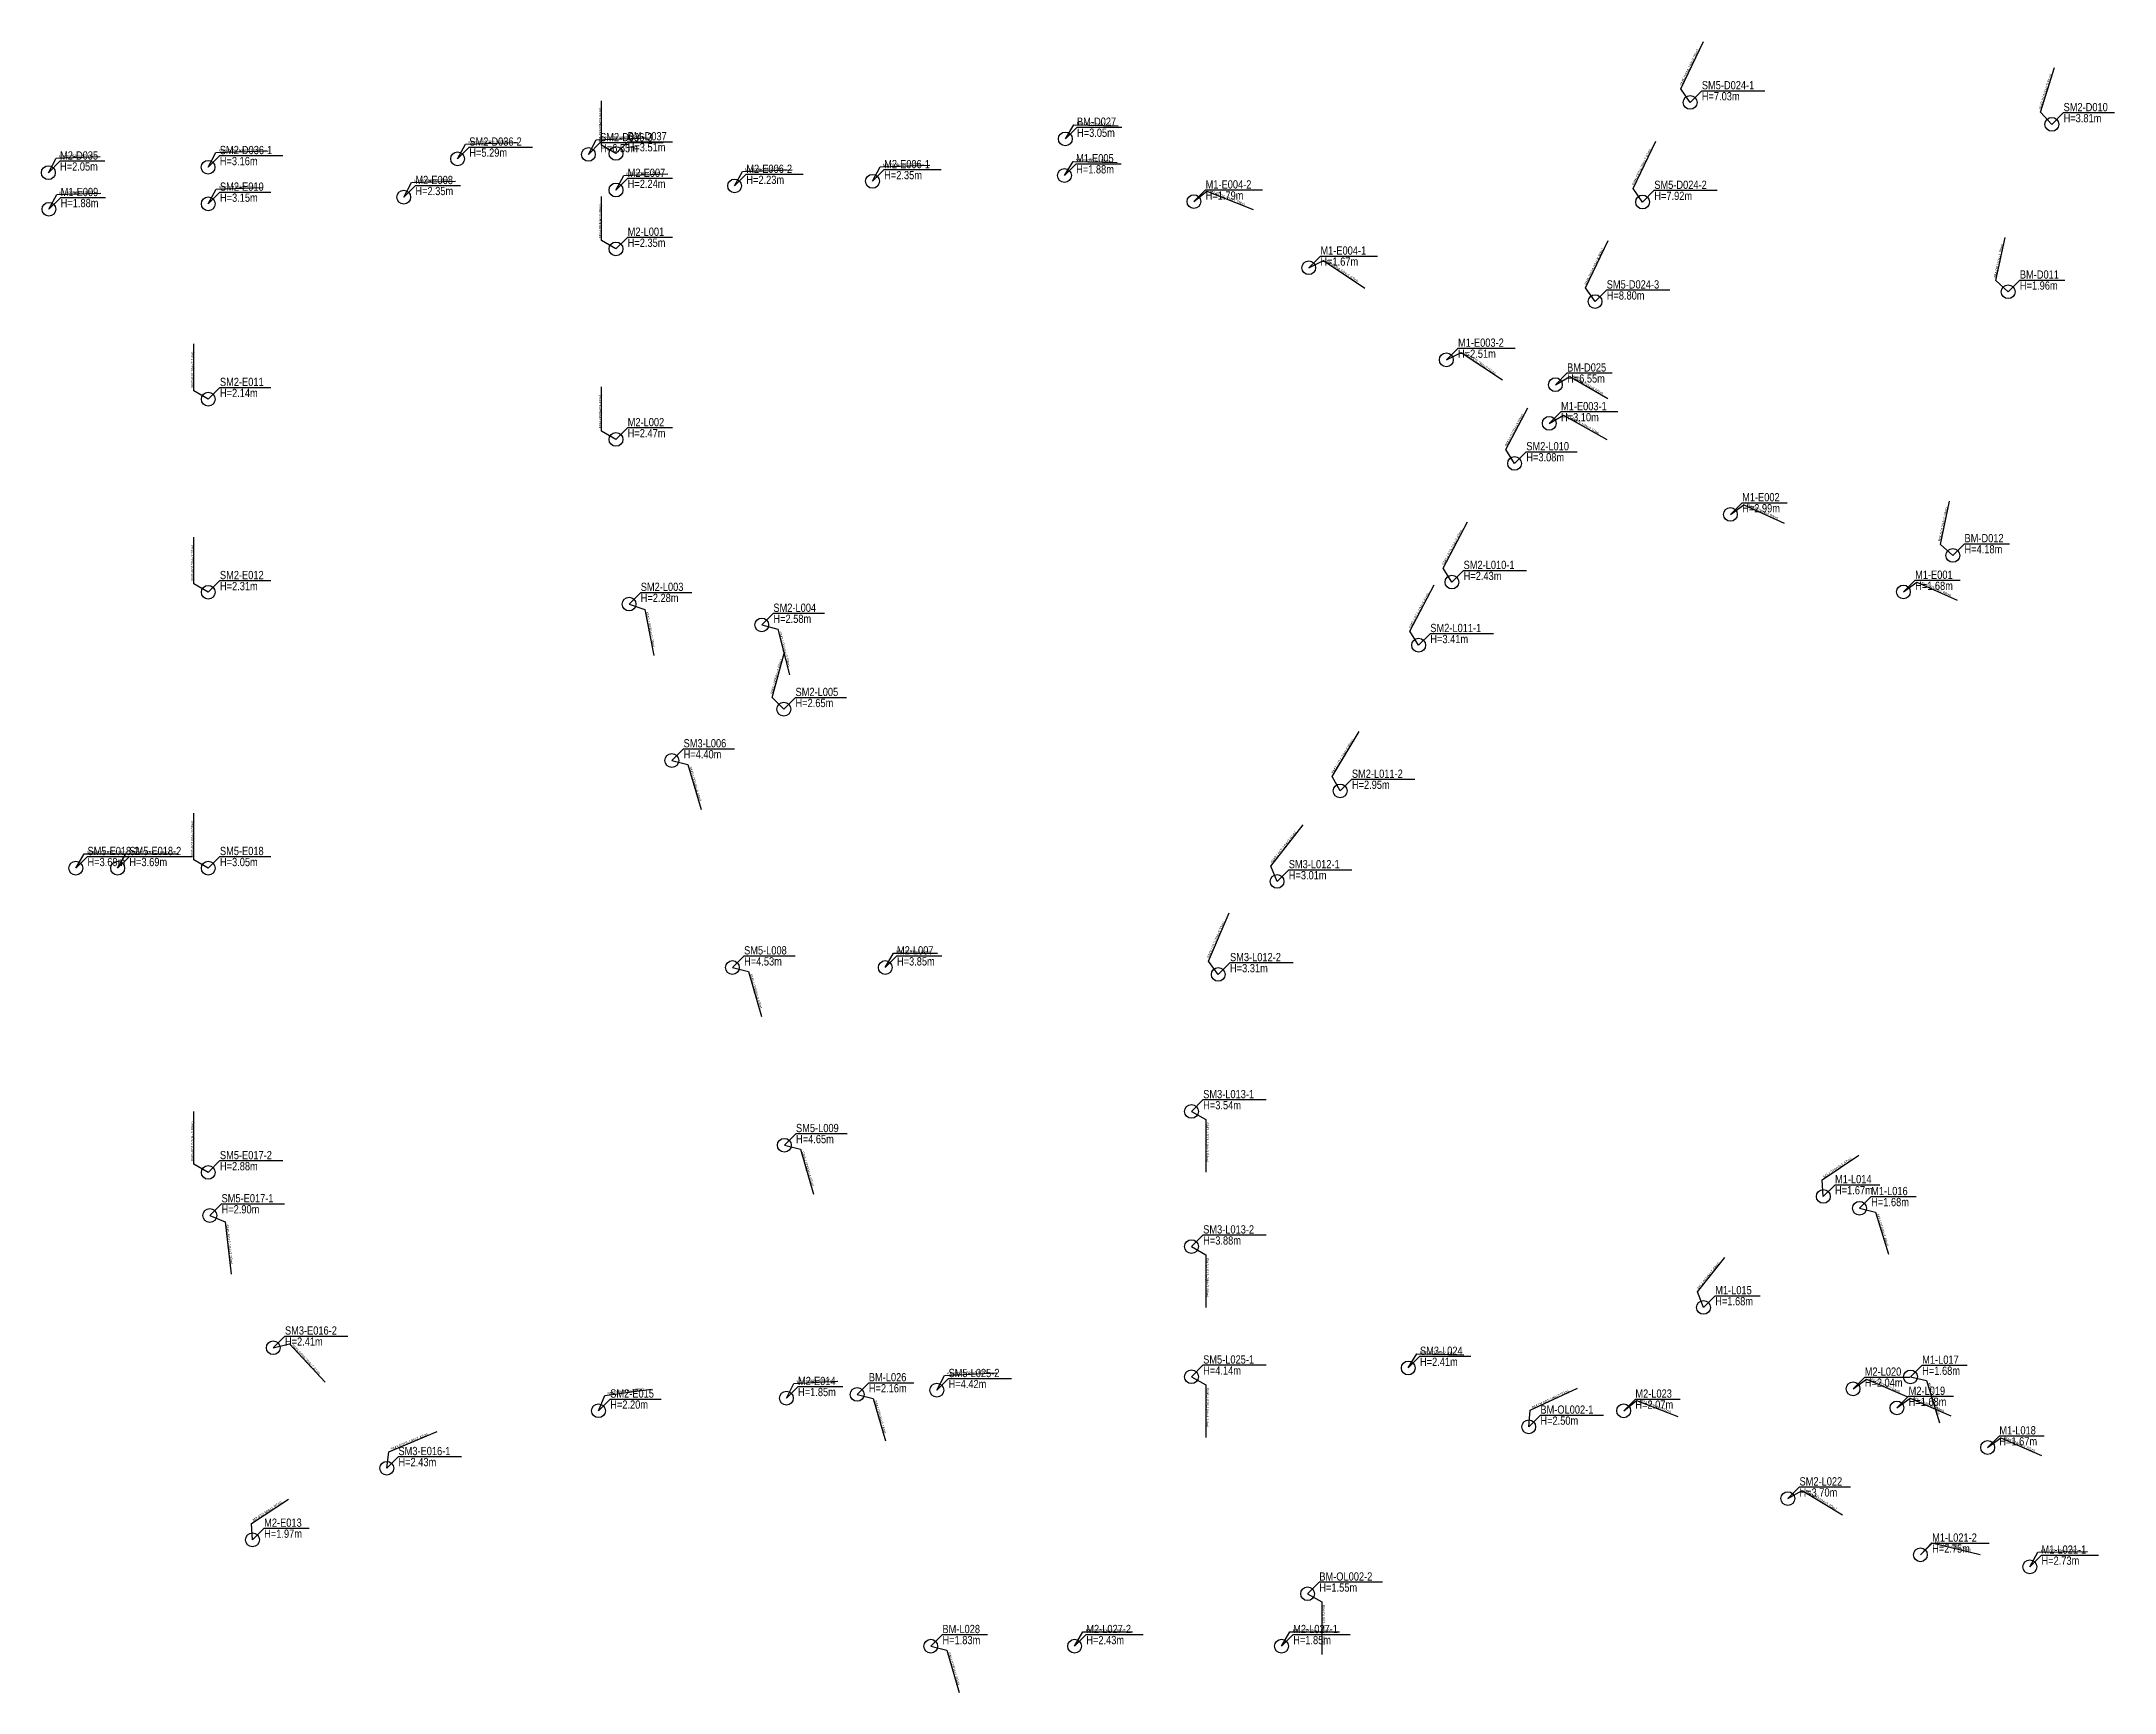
# Model space of a CAD drawing. Header units: millimetres. Extents: x -910 to 2851, y 385 to 4601.
# Drawn here: x 1719 to 2471, y 2294 to 2892 of the extents above; entities that cross this region are included whole.
import ezdxf

# ---------------------------------------------------------------- set-up
doc = ezdxf.new("R2010")
doc.units = ezdxf.units.MM
doc.layers.add('맨홀설명선', color=7, linetype='Continuous')
doc.layers.add('우수맨홀', color=193, linetype='Continuous')
doc.styles.get("Standard").update_dxf_attribs({"font": 'arial.ttf'})

msp = doc.modelspace()

# ---------------------------------------------------------------- texts
at = {"layer": '맨홀설명선', "color": 4, "width": 0.8}
for s, p in [('SM5-D024-1', (2321.24, 2874.73)), ('H=7.03m', (2321.24, 2870.73)), ('BM-D027', (2094.78, 2861.5)), ('SM2-D010', (2452.35, 2866.78)), ('H=3.81m', (2452.35, 2862.78)), ('SM2-D036-2', (1874.51, 2854.3)), ('SM2-D036-3', (1921.92, 2855.9)), ('BM-D037', (1931.91, 2856.24)), ('H=3.51m', (1931.91, 2852.24)), ('H=3.05m', (2094.78, 2857.5)), ('M2-D035', (1726.17, 2849.27)), ('H=2.05m', (1726.17, 2845.27)), ('SM2-D036-1', (1784.07, 2851.23)), ('H=3.16m', (1784.07, 2847.23)), ('H=5.29m', (1874.51, 2850.3)), ('H=6.55m', (1921.92, 2851.9)), ('M2-E006-1', (2024.88, 2846.13)), ('M1-E005', (2094.45, 2848.25)), ('SM2-E010', (1784.13, 2837.97)), ('M2-E008', (1854.97, 2840.38)), ('M2-E007', (1931.91, 2842.98)), ('H=2.24m', (1931.91, 2838.98)), ('M2-E006-2', (1974.91, 2844.44)), ('H=2.23m', (1974.91, 2840.44)), ('H=2.35m', (2024.88, 2842.13)), ('H=1.88m', (2094.45, 2844.25)), ('M1-E004-2', (2141.39, 2838.77)), ('SM5-D024-2', (2304.01, 2838.63)), ('M1-E009', (1726.4, 2836.02)), ('H=1.88m', (1726.4, 2832.02)), ('H=3.15m', (1784.13, 2833.97)), ('H=2.35m', (1854.97, 2836.38)), ('H=1.79m', (2141.39, 2834.77)), ('H=7.92m', (2304.01, 2834.63)), ('M2-L001', (1931.91, 2821.63)), ('H=2.35m', (1931.91, 2817.63)), ('M1-E004-1', (2182.99, 2814.81)), ('H=1.67m', (2182.99, 2810.81)), ('SM5-D024-3', (2286.77, 2802.53)), ('BM-D011', (2436.51, 2806.12)), ('H=1.96m', (2436.51, 2802.12)), ('H=8.80m', (2286.77, 2798.53)), ('M1-E003-2', (2232.87, 2781.42)), ('H=2.51m', (2232.87, 2777.42)), ('BM-D025', (2272.4, 2772.43)), ('SM2-E011', (1784.13, 2767.19)), ('H=2.14m', (1784.13, 2763.19)), ('H=6.55m', (2272.4, 2768.43)), ('M1-E003-1', (2270.19, 2758.41)), ('M2-L002', (1931.91, 2752.61)), ('H=2.47m', (1931.91, 2748.61)), ('H=3.10m', (2270.19, 2754.41)), ('SM2-L010', (2257.62, 2743.9)), ('H=3.08m', (2257.62, 2739.9)), ('M1-E002', (2335.84, 2725.41)), ('H=2.99m', (2335.84, 2721.41)), ('BM-D012', (2416.45, 2710.56)), ('H=4.18m', (2416.45, 2706.56)), ('SM2-E012', (1784.13, 2697.19)), ('SM2-L010-1', (2234.9, 2700.88)), ('H=2.43m', (2234.9, 2696.88)), ('M1-E001', (2398.54, 2697.31)), ('H=2.31m', (1784.13, 2693.19)), ('SM2-L003', (1936.64, 2692.92)), ('H=2.28m', (1936.64, 2688.92)), ('H=1.68m', (2398.54, 2693.31)), ('SM2-L004', (1984.73, 2685.35)), ('H=2.58m', (1984.73, 2681.35)), ('SM2-L011-1', (2222.84, 2678.01)), ('H=3.41m', (2222.84, 2674.01)), ('SM2-L005', (1992.74, 2654.83)), ('H=2.65m', (1992.74, 2650.83)), ('SM3-L006', (1952.17, 2636.23)), ('H=4.40m', (1952.17, 2632.23)), ('SM2-L011-2', (2194.4, 2625.19)), ('H=2.95m', (2194.4, 2621.19)), ('SM5-E018-2', (1736.12, 2597.19)), ('SM5-E018-2', (1751.29, 2597.19)), ('SM5-E018', (1784.13, 2597.19)), ('H=3.69m', (1736.12, 2593.19)), ('H=3.69m', (1751.29, 2593.19)), ('H=3.05m', (1784.13, 2593.19)), ('SM3-L012-1', (2171.52, 2592.41)), ('H=3.01m', (2171.52, 2588.41)), ('SM5-L008', (1974.1, 2561.18)), ('M2-L007', (2029.51, 2561.18)), ('H=4.53m', (1974.1, 2557.18)), ('H=3.85m', (2029.51, 2557.18)), ('SM3-L012-2', (2150.23, 2558.72)), ('H=3.31m', (2150.23, 2554.72)), ('SM3-L013-1', (2140.5, 2509.06)), ('H=3.54m', (2140.5, 2505.06)), ('SM5-L009', (1992.93, 2496.78)), ('H=4.65m', (1992.93, 2492.78)), ('SM5-E017-2', (1784.13, 2486.96)), ('H=2.88m', (1784.13, 2482.96)), ('M1-L014', (2369.51, 2478.24)), ('SM5-E017-1', (1784.71, 2471.33)), ('H=1.67m', (2369.51, 2474.24)), ('M1-L016', (2382.61, 2473.95)), ('H=1.68m', (2382.61, 2469.95)), ('H=2.90m', (1784.71, 2467.33)), ('SM3-L013-2', (2140.5, 2460.04)), ('H=3.88m', (2140.5, 2456.04)), ('M1-L015', (2326.09, 2438.02)), ('H=1.68m', (2326.09, 2434.02)), ('SM3-E016-2', (1807.69, 2423.4)), ('H=2.41m', (1807.69, 2419.4)), ('SM5-L025-1', (2140.49, 2412.9)), ('SM3-L024', (2219.08, 2416.06)), ('H=2.41m', (2219.08, 2412.06)), ('M1-L017', (2401.11, 2412.82)), ('M2-E014', (1993.66, 2405.11)), ('BM-L026', (2019.32, 2406.47)), ('H=2.16m', (2019.32, 2402.47)), ('SM5-L025-2', (2048.21, 2408)), ('H=4.42m', (2048.21, 2404)), ('H=4.14m', (2140.49, 2408.9)), ('M2-L020', (2380.29, 2408.5)), ('H=2.04m', (2380.29, 2404.5)), ('M2-L019', (2396.19, 2401.56)), ('H=1.68m', (2401.11, 2408.82)), ('SM2-E015', (1925.58, 2400.56)), ('H=2.20m', (1925.58, 2396.56)), ('H=1.85m', (1993.66, 2401.11)), ('BM-OL002-1', (2262.73, 2394.74)), ('M2-L023', (2297.15, 2400.54)), ('H=2.07m', (2297.15, 2396.54)), ('H=1.68m', (2396.19, 2397.56)), ('H=2.50m', (2262.73, 2390.74)), ('M1-L018', (2429.07, 2387.22)), ('SM3-E016-1', (1848.83, 2379.72)), ('H=1.67m', (2429.07, 2383.22)), ('H=2.43m', (1848.83, 2375.72)), ('SM2-L022', (2356.64, 2368.72)), ('H=3.70m', (2356.64, 2364.72)), ('M2-E013', (1800.16, 2353.76)), ('H=1.97m', (1800.16, 2349.76)), ('M1-L021-2', (2404.7, 2348.36)), ('H=2.75m', (2404.7, 2344.36)), ('M1-L021-1', (2444.35, 2344)), ('BM-OL002-2', (2182.61, 2334.25)), ('H=2.73m', (2444.35, 2340)), ('H=1.55m', (2182.61, 2330.25)), ('BM-L028', (2046, 2315.21)), ('M2-L027-2', (2098.13, 2315.21)), ('M2-L027-1', (2173.13, 2315.21)), ('H=1.83m', (2046, 2311.21)), ('H=2.43m', (2098.13, 2311.21)), ('H=1.85m', (2173.13, 2311.21))]:
    msp.add_text(s, height=3, dxfattribs=at).set_placement(p)
at = {"layer": '우수맨홀'}
for s, rotation, p in [('SM5-D024-1(H=7.03m)', 64.47808, (2314.03, 2875.83)), ('SM2-D010(H=3.81m)', 72.86881, (2444.32, 2867.39)), ('BM-D037(H=3.51m)', 90, (1922.47, 2855.5)), ('BM-D027(H=3.05m)', 358.54426, (2094.67, 2861.85)), ('SM2-D036-2(H=5.29m)', 1.94149, (1874.09, 2854.88)), ('SM2-D036-3(H=6.55m)', 1.94149, (1921.5, 2856.49)), ('M2-D035(H=2.05m)', 1.94149, (1725.75, 2849.85)), ('SM2-D036-1(H=3.16m)', 1.94149, (1783.65, 2851.82)), ('M2-E006-1(H=2.35m)', 1.94149, (2024.46, 2846.72)), ('M1-E005(H=1.88m)', 358.54426, (2094.34, 2848.6)), ('SM5-D024-2(H=7.92m)', 64.47808, (2296.8, 2839.73)), ('M2-E008(H=2.35m)', 1.94149, (1854.55, 2840.96)), ('M2-E007(H=2.24m)', 1.94149, (1931.49, 2843.57)), ('M2-E006-2(H=2.23m)', 1.94149, (1974.48, 2845.03)), ('M1-E009(H=1.88m)', 1.94149, (1725.97, 2836.6)), ('SM2-E010(H=3.15m)', 1.94149, (1783.71, 2838.56)), ('M2-L001(H=2.35m)', 90, (1922.47, 2820.89)), ('M1-E004-2(H=1.79m)', 338.61545, (2142.76, 2837.41)), ('BM-D011(H=1.96m)', 77.85396, (2428.02, 2806.38)), ('M1-E004-1(H=1.67m)', 326.19994, (2184.96, 2812.16)), ('SM5-D024-3(H=8.80m)', 64.47808, (2279.56, 2803.64)), ('SM2-E011(H=2.14m)', 90, (1774.69, 2766.45)), ('M1-E003-2(H=2.51m)', 326.42512, (2234.84, 2778.8)), ('BM-D025(H=6.55m)', 329.80287, (2274.23, 2770.17)), ('M2-L002(H=2.47m)', 90, (1922.47, 2751.86)), ('SM2-L010(H=3.08m)', 62.17524, (2250.65, 2745.12)), ('M1-E003-1(H=3.10m)', 330.25128, (2272, 2756.2)), ('M1-E002(H=2.99m)', 335.57087, (2337.39, 2723.75)), ('BM-D012(H=4.18m)', 78.15463, (2407.95, 2710.8)), ('SM2-L010-1(H=2.43m)', 62.17524, (2227.93, 2702.1)), ('SM2-E012(H=2.31m)', 90, (1774.69, 2696.45)), ('SM2-L011-1(H=3.41m)', 62.17524, (2215.87, 2679.23)), ('M1-E001(H=1.68m)', 336.0455, (2400.06, 2695.69)), ('SM2-L003(H=2.28m)', 281.15981, (1938.27, 2685.26)), ('SM2-L004(H=2.58m)', 284.71451, (1986.53, 2678.05)), ('SM2-L005(H=2.65m)', 74.60322, (1984.55, 2655.33)), ('SM2-L011-2(H=2.95m)', 58.85891, (2187.77, 2626.55)), ('SM3-L006(H=4.40m)', 286.29391, (1954.03, 2629.11)), ('SM5-E018(H=3.05m)', 90, (1774.69, 2596.45)), ('SM3-L012-1(H=3.01m)', 52.0302, (2165.64, 2594.02)), ('SM3-L012-2(H=3.31m)', 66.76863, (2142.79, 2559.7)), ('SM5-L008(H=4.53m)', 286.29391, (1975.97, 2554.05)), ('SM5-E017-2(H=2.88m)', 90, (1774.69, 2486.21)), ('SM3-L013-1(H=3.54m)', 270, (2141.45, 2500.31)), ('SM5-L009(H=4.65m)', 286.29391, (1994.8, 2489.65)), ('M1-L014(H=1.67m)', 34.08541, (2365.67, 2480.05)), ('M1-L016(H=1.68m)', 286.83512, (2384.5, 2466.89)), ('SM5-E017-1(H=2.90m)', 276.8344, (1786.11, 2463.23)), ('SM3-L013-2(H=3.88m)', 270, (2141.45, 2451.29)), ('M1-L015(H=1.68m)', 51.5435, (2320.27, 2439.64)), ('SM3-E016-2(H=2.41m)', 313.28768, (1809.97, 2419.31)), ('SM3-L024(H=2.41m)', 358.72377, (2218.95, 2416.42)), ('M2-E014(H=1.85m)', 3.0359, (1993.14, 2405.77)), ('SM5-L025-2(H=4.42m)', 3.0359, (2047.68, 2408.66)), ('M2-L020(H=2.04m)', 336.43313, (2381.79, 2406.92)), ('M1-L017(H=1.68m)', 286.83512, (2403, 2405.76)), ('SM2-E015(H=2.20m)', 7.57082, (1924.62, 2401.49)), ('BM-L026(H=2.16m)', 286.29391, (2021.19, 2399.35)), ('SM5-L025-1(H=4.14m)', 270, (2141.45, 2404.15)), ('BM-OL002-1(H=2.50m)', 25.03752, (2259.91, 2396.4)), ('M2-L023(H=2.07m)', 338.79481, (2298.52, 2399.2)), ('M2-L019(H=1.68m)', 336.43313, (2397.69, 2399.98)), ('SM3-E016-1(H=2.43m)', 22.80386, (1846.26, 2381.32)), ('M1-L018(H=1.67m)', 336.43313, (2430.57, 2385.64)), ('SM2-L022(H=3.70m)', 329.02755, (2358.5, 2366.38)), ('M2-E013(H=1.97m)', 33.35388, (1796.4, 2355.56)), ('M1-L021-2(H=2.75m)', 346.47634, (2405.56, 2347.73)), ('M1-L021-1(H=2.73m)', 0.9816, (2444.02, 2344.52)), ('BM-OL002-2(H=1.55m)', 270, (2183.56, 2325.51)), ('BM-L028(H=1.83m)', 286.29391, (2047.87, 2308.08))]:
    msp.add_text(s, height=1, rotation=rotation, dxfattribs=at).set_placement(p)
for s, p in [('SM5-E018-1(H=3.99m)', (1735.87, 2597.65)), ('SM5-E018-2(H=3.69m)', (1751.05, 2597.65)), ('M2-L007(H=3.85m)', (2029.26, 2561.63)), ('M2-L027-2(H=2.43m)', (2097.89, 2315.66)), ('M2-L027-1(H=1.85m)', (2172.89, 2315.66))]:
    msp.add_text(s, height=1, dxfattribs=at).set_placement(p)

# ---------------------------------------------------------------- linework, layer by layer
at = {"layer": '맨홀설명선', "color": 4}
for points in [[(2317, 2869.98), (2321.24, 2874.23), (2344.08, 2874.23)], [(2448.11, 2862.04), (2452.35, 2866.28), (2470.82, 2866.28)], [(1917.67, 2851.16), (1921.92, 2855.4), (1944.76, 2855.4)], [(1927.67, 2851.5), (1931.91, 2855.74), (1948.2, 2855.74)], [(2090.54, 2856.75), (2094.78, 2861), (2111.07, 2861)], [(1721.93, 2844.52), (1726.17, 2848.77), (1742.46, 2848.77)], [(1779.83, 2846.49), (1784.07, 2850.73), (1806.91, 2850.73)], [(1870.27, 2849.55), (1874.51, 2853.8), (1897.35, 2853.8)], [(1927.67, 2838.24), (1931.91, 2842.48), (1948.2, 2842.48)], [(1970.66, 2839.7), (1974.91, 2843.94), (1995.56, 2843.94)], [(2020.63, 2841.39), (2024.88, 2845.63), (2045.53, 2845.63)], [(2090.21, 2843.51), (2094.45, 2847.75), (2110.74, 2847.75)], [(1722.15, 2831.27), (1726.4, 2835.52), (1742.68, 2835.52)], [(1779.89, 2833.23), (1784.13, 2837.47), (1802.6, 2837.47)], [(1850.73, 2835.63), (1854.97, 2839.88), (1871.26, 2839.88)], [(2137.14, 2834.03), (2141.39, 2838.27), (2162.04, 2838.27)], [(2299.76, 2833.89), (2304.01, 2838.13), (2326.85, 2838.13)], [(1927.67, 2816.89), (1931.91, 2821.13), (1948.2, 2821.13)], [(2178.75, 2810.07), (2182.99, 2814.31), (2203.64, 2814.31)], [(2432.26, 2801.38), (2436.51, 2805.62), (2452.79, 2805.62)], [(2282.53, 2797.79), (2286.77, 2802.03), (2309.61, 2802.03)], [(2228.63, 2776.68), (2232.87, 2780.92), (2253.53, 2780.92)], [(1779.89, 2762.45), (1784.13, 2766.69), (1802.6, 2766.69)], [(2268.16, 2767.69), (2272.4, 2771.93), (2288.69, 2771.93)], [(2265.94, 2753.67), (2270.19, 2757.91), (2290.84, 2757.91)], [(1927.67, 2747.86), (1931.91, 2752.11), (1948.2, 2752.11)], [(2253.38, 2739.16), (2257.62, 2743.4), (2276.09, 2743.4)], [(2331.6, 2720.67), (2335.84, 2724.91), (2352.13, 2724.91)], [(2412.21, 2705.82), (2416.45, 2710.06), (2432.74, 2710.06)], [(2230.66, 2696.14), (2234.9, 2700.38), (2257.74, 2700.38)], [(1779.89, 2692.45), (1784.13, 2696.69), (1802.6, 2696.69)], [(1932.4, 2688.18), (1936.64, 2692.42), (1955.11, 2692.42)], [(2394.29, 2692.57), (2398.54, 2696.81), (2414.82, 2696.81)], [(1980.49, 2680.6), (1984.73, 2684.85), (2003.2, 2684.85)], [(2218.6, 2673.26), (2222.84, 2677.51), (2245.68, 2677.51)], [(1988.5, 2650.09), (1992.74, 2654.33), (2011.21, 2654.33)], [(1947.92, 2631.49), (1952.17, 2635.73), (1970.64, 2635.73)], [(2190.15, 2620.44), (2194.4, 2624.69), (2217.24, 2624.69)], [(1731.87, 2592.45), (1736.12, 2596.69), (1758.96, 2596.69)], [(1747.05, 2592.45), (1751.29, 2596.69), (1774.13, 2596.69)], [(1779.89, 2592.45), (1784.13, 2596.69), (1802.6, 2596.69)], [(2167.27, 2587.67), (2171.52, 2591.91), (2194.36, 2591.91)], [(1969.86, 2556.44), (1974.1, 2560.68), (1992.57, 2560.68)], [(2025.26, 2556.44), (2029.51, 2560.68), (2045.8, 2560.68)], [(2145.98, 2553.97), (2150.23, 2558.22), (2173.07, 2558.22)], [(2136.25, 2504.31), (2140.5, 2508.56), (2163.34, 2508.56)], [(1988.69, 2492.03), (1992.93, 2496.28), (2011.4, 2496.28)], [(1779.89, 2482.21), (1784.13, 2486.46), (1806.97, 2486.46)], [(2365.27, 2473.5), (2369.51, 2477.74), (2385.8, 2477.74)], [(2378.37, 2469.21), (2382.61, 2473.45), (2398.9, 2473.45)], [(1780.47, 2466.59), (1784.71, 2470.83), (1807.55, 2470.83)], [(2136.25, 2455.29), (2140.5, 2459.54), (2163.34, 2459.54)], [(2321.85, 2433.28), (2326.09, 2437.52), (2342.38, 2437.52)], [(1803.45, 2418.66), (1807.69, 2422.9), (1830.53, 2422.9)], [(2136.25, 2408.15), (2140.49, 2412.4), (2163.33, 2412.4)], [(2214.84, 2411.31), (2219.08, 2415.56), (2237.55, 2415.56)], [(2396.86, 2408.08), (2401.11, 2412.32), (2417.39, 2412.32)], [(1989.42, 2400.37), (1993.66, 2404.61), (2009.95, 2404.61)], [(2015.08, 2401.73), (2019.32, 2405.97), (2035.61, 2405.97)], [(2043.96, 2403.26), (2048.21, 2407.5), (2071.05, 2407.5)], [(2376.05, 2403.76), (2380.29, 2408), (2396.58, 2408)], [(1921.34, 2395.82), (1925.58, 2400.06), (1944.05, 2400.06)], [(2292.91, 2395.8), (2297.15, 2400.04), (2313.44, 2400.04)], [(2391.95, 2396.82), (2396.19, 2401.06), (2412.48, 2401.06)], [(2258.49, 2390), (2262.73, 2394.24), (2285.57, 2394.24)], [(2424.83, 2382.48), (2429.07, 2386.72), (2445.36, 2386.72)], [(1844.59, 2374.98), (1848.83, 2379.22), (1871.67, 2379.22)], [(2352.4, 2363.98), (2356.64, 2368.22), (2375.11, 2368.22)], [(1795.92, 2349.02), (1800.16, 2353.26), (1816.45, 2353.26)], [(2400.46, 2343.61), (2404.7, 2347.86), (2425.36, 2347.86)], [(2440.11, 2339.26), (2444.35, 2343.5), (2465.01, 2343.5)], [(2178.36, 2329.51), (2182.61, 2333.75), (2205.45, 2333.75)], [(2041.76, 2310.47), (2046, 2314.71), (2062.29, 2314.71)], [(2093.89, 2310.47), (2098.13, 2314.71), (2118.79, 2314.71)], [(2168.89, 2310.47), (2173.13, 2314.71), (2193.79, 2314.71)]]:
    msp.add_lwpolyline(points, dxfattribs=at)
at = {"layer": '우수맨홀'}
for p, q in [((2313.6, 2874.93), (2321.79, 2892.07)), ((2444.02, 2866.43), (2449.03, 2882.68)), ((1922.47, 2854.5), (1922.47, 2870.5)), ((2317, 2869.98), (2313.6, 2874.93)), ((2448.11, 2862.04), (2444.02, 2866.43)), ((1873.09, 2854.85), (1892.08, 2855.49)), ((1917.67, 2851.16), (1920.5, 2856.45)), ((1920.5, 2856.45), (1939.49, 2857.1)), ((2090.54, 2856.75), (2093.67, 2861.87)), ((2093.67, 2861.87), (2109.67, 2861.46)), ((2296.37, 2838.83), (2304.55, 2855.98)), ((1721.93, 2844.52), (1724.75, 2849.82)), ((1724.75, 2849.82), (1740.74, 2850.36)), ((1779.83, 2846.49), (1782.65, 2851.78)), ((1782.65, 2851.78), (1801.64, 2852.43)), ((1870.27, 2849.55), (1873.09, 2854.85)), ((1927.67, 2851.5), (1922.47, 2854.5)), ((2090.21, 2843.51), (2093.34, 2848.63)), ((2093.34, 2848.63), (2109.33, 2848.22)), ((1850.73, 2835.63), (1853.55, 2840.93)), ((1853.55, 2840.93), (1869.55, 2841.47)), ((1927.67, 2838.24), (1930.49, 2843.54)), ((1930.49, 2843.54), (1946.48, 2844.08)), ((1970.66, 2839.7), (1973.49, 2844.99)), ((1973.49, 2844.99), (1991.48, 2845.6)), ((2020.63, 2841.39), (2023.46, 2846.69)), ((2023.46, 2846.69), (2041.45, 2847.3)), ((1722.15, 2831.27), (1724.98, 2836.57)), ((1724.98, 2836.57), (1740.97, 2837.11)), ((1779.89, 2833.23), (1782.71, 2838.53)), ((1782.71, 2838.53), (1799.7, 2839.1)), ((1922.47, 2819.89), (1922.47, 2835.89)), ((2137.14, 2834.03), (2141.83, 2837.77)), ((2141.83, 2837.77), (2158.59, 2831.21)), ((2299.76, 2833.89), (2296.37, 2838.83)), ((1927.67, 2816.89), (1922.47, 2819.89)), ((2279.13, 2802.73), (2287.32, 2819.88)), ((2427.81, 2805.41), (2431.18, 2821.05)), ((2178.75, 2810.07), (2184.13, 2812.72)), ((2184.13, 2812.72), (2199.09, 2802.71)), ((2282.53, 2797.79), (2279.13, 2802.73)), ((2432.26, 2801.38), (2427.81, 2805.41)), ((1774.69, 2765.45), (1774.69, 2782.45)), ((2228.63, 2776.68), (2234, 2779.35)), ((2234, 2779.35), (2249, 2769.4)), ((1779.89, 2762.45), (1774.69, 2765.45)), ((1922.47, 2750.86), (1922.47, 2766.86)), ((2268.16, 2767.69), (2273.36, 2770.67)), ((2273.36, 2770.67), (2287.19, 2762.62)), ((2250.18, 2744.24), (2258.12, 2759.27)), ((1927.67, 2747.86), (1922.47, 2750.86)), ((2265.94, 2753.67), (2271.13, 2756.69)), ((2271.13, 2756.69), (2286.76, 2747.76)), ((2253.38, 2739.16), (2250.18, 2744.24)), ((2331.6, 2720.67), (2336.48, 2724.16)), ((2336.48, 2724.16), (2351.05, 2717.54)), ((2407.74, 2709.82), (2411.02, 2725.48)), ((2227.47, 2701.22), (2236.33, 2718.02)), ((1774.69, 2695.45), (1774.69, 2712.45)), ((2412.21, 2705.82), (2407.74, 2709.82)), ((2230.66, 2696.14), (2227.47, 2701.22)), ((1779.89, 2692.45), (1774.69, 2695.45)), ((2215.4, 2678.34), (2224.27, 2695.15)), ((2394.29, 2692.57), (2399.14, 2696.1)), ((2399.14, 2696.1), (2413.77, 2689.6)), ((1932.4, 2688.18), (1938.07, 2686.24)), ((1938.07, 2686.24), (1941.37, 2669.56)), ((1980.49, 2680.6), (1986.27, 2679.02)), ((1986.27, 2679.02), (1990.59, 2662.58)), ((2218.6, 2673.26), (2215.4, 2678.34)), ((1984.29, 2654.36), (1988.8, 2670.75)), ((1988.5, 2650.09), (1984.29, 2654.36)), ((2187.26, 2625.7), (2197.08, 2641.96)), ((1947.92, 2631.49), (1953.75, 2630.07)), ((1953.75, 2630.07), (1958.52, 2613.75)), ((2190.15, 2620.44), (2187.26, 2625.7)), ((1774.69, 2595.45), (1774.69, 2612.45)), ((2165.02, 2593.23), (2176.71, 2608.21)), ((1731.87, 2592.45), (1734.87, 2597.65)), ((1734.87, 2597.65), (1753.87, 2597.65)), ((1747.05, 2592.45), (1750.05, 2597.65)), ((1750.05, 2597.65), (1769.05, 2597.65)), ((1779.89, 2592.45), (1774.69, 2595.45)), ((2167.27, 2587.67), (2165.02, 2593.23)), ((2142.39, 2558.78), (2149.89, 2576.24)), ((1969.86, 2556.44), (1975.69, 2555.01)), ((1975.69, 2555.01), (1980.46, 2538.7)), ((2025.26, 2556.44), (2028.26, 2561.63)), ((2028.26, 2561.63), (2044.26, 2561.63)), ((2145.98, 2553.97), (2142.39, 2558.78)), ((1774.69, 2485.21), (1774.69, 2504.21)), ((2136.25, 2504.31), (2141.45, 2501.31)), ((2141.45, 2501.31), (2141.45, 2482.31)), ((1988.69, 2492.03), (1994.51, 2490.61)), ((1994.51, 2490.61), (1999.28, 2474.29)), ((2364.84, 2479.49), (2378.09, 2488.45)), ((1779.89, 2482.21), (1774.69, 2485.21)), ((2365.27, 2473.5), (2364.84, 2479.49)), ((1780.47, 2466.59), (1785.99, 2464.23)), ((2378.37, 2469.21), (2384.21, 2467.84)), ((2384.21, 2467.84), (2388.84, 2452.53)), ((1785.99, 2464.23), (1788.25, 2445.36)), ((2136.25, 2455.29), (2141.45, 2452.29)), ((2141.45, 2452.29), (2141.45, 2433.29)), ((2319.65, 2438.86), (2329.6, 2451.39)), ((2321.85, 2433.28), (2319.65, 2438.86)), ((1803.45, 2418.66), (1809.29, 2420.03)), ((1809.29, 2420.03), (1822.31, 2406.2)), ((2214.84, 2411.31), (2217.95, 2416.44)), ((2217.95, 2416.44), (2234.95, 2416.06)), ((1989.42, 2400.37), (1992.14, 2405.71)), ((1992.14, 2405.71), (2008.12, 2406.56)), ((2043.96, 2403.26), (2046.68, 2408.61)), ((2046.68, 2408.61), (2065.66, 2409.61)), ((2136.25, 2408.15), (2141.45, 2405.15)), ((2141.45, 2405.15), (2141.45, 2386.15)), ((2376.05, 2403.76), (2380.88, 2407.32)), ((2380.88, 2407.32), (2395.54, 2400.92)), ((2396.86, 2408.08), (2402.71, 2406.72)), ((2402.71, 2406.72), (2407.34, 2391.4)), ((1921.34, 2395.82), (1923.63, 2401.36)), ((1923.63, 2401.36), (1940.48, 2403.6)), ((2015.08, 2401.73), (2020.91, 2400.31)), ((2020.91, 2400.31), (2025.4, 2384.95)), ((2259.01, 2395.97), (2276.22, 2404.01)), ((2292.91, 2395.8), (2297.58, 2399.56)), ((2297.58, 2399.56), (2312.5, 2393.77)), ((2391.95, 2396.82), (2396.78, 2400.38)), ((2396.78, 2400.38), (2411.44, 2393.99)), ((2258.49, 2390), (2259.01, 2395.97)), ((1845.34, 2380.93), (1862.85, 2388.3)), ((2424.83, 2382.48), (2429.65, 2386.04)), ((2429.65, 2386.04), (2444.32, 2379.65)), ((1844.59, 2374.98), (1845.34, 2380.93)), ((2352.4, 2363.98), (2357.64, 2366.89)), ((2357.64, 2366.89), (2372.22, 2358.14)), ((1795.57, 2355.01), (1808.93, 2363.8)), ((1795.92, 2349.02), (1795.57, 2355.01)), ((2400.46, 2343.61), (2404.59, 2347.96)), ((2404.59, 2347.96), (2422.09, 2343.76)), ((2440.11, 2339.26), (2443.02, 2344.5)), ((2443.02, 2344.5), (2461.02, 2344.81)), ((2178.36, 2329.51), (2183.56, 2326.51)), ((2183.56, 2326.51), (2183.56, 2307.51)), ((2093.89, 2310.47), (2096.89, 2315.66)), ((2096.89, 2315.66), (2114.89, 2315.66)), ((2168.89, 2310.47), (2171.89, 2315.66)), ((2171.89, 2315.66), (2189.89, 2315.66)), ((2041.76, 2310.47), (2047.59, 2309.04)), ((2047.59, 2309.04), (2052.08, 2293.69))]:
    msp.add_line(p, q, dxfattribs=at)
for centre in [(2317, 2869.98), (2448.11, 2862.04), (2090.54, 2856.75), (1779.83, 2846.49), (1870.27, 2849.55), (1917.67, 2851.16), (1927.67, 2851.5), (1721.93, 2844.52), (1927.67, 2838.24), (1970.66, 2839.7), (2020.63, 2841.39), (2090.21, 2843.51), (1722.15, 2831.27), (1779.89, 2833.23), (1850.73, 2835.63), (2137.14, 2834.03), (2299.76, 2833.89), (1927.67, 2816.89), (2178.75, 2810.07), (2432.26, 2801.38), (2282.53, 2797.79), (2228.63, 2776.68), (2268.16, 2767.69), (1779.89, 2762.45), (1927.67, 2747.86), (2265.94, 2753.67), (2253.38, 2739.16), (2331.6, 2720.67), (2412.21, 2705.82), (2230.66, 2696.14), (1779.89, 2692.45), (1932.4, 2688.18), (2394.29, 2692.57), (1980.49, 2680.6), (2218.6, 2673.26), (1988.5, 2650.09), (1947.92, 2631.49), (2190.15, 2620.44), (1731.87, 2592.45), (1747.05, 2592.45), (1779.89, 2592.45), (2167.27, 2587.67), (1969.86, 2556.44), (2025.26, 2556.44), (2145.98, 2553.97), (2136.25, 2504.31), (1988.69, 2492.03), (1779.89, 2482.21), (2365.27, 2473.5), (1780.47, 2466.59), (2378.37, 2469.21), (2136.25, 2455.29), (2321.85, 2433.28), (1803.45, 2418.66), (2214.84, 2411.31), (2043.96, 2403.26), (2136.25, 2408.15), (2376.05, 2403.76), (2396.86, 2408.08), (1921.34, 2395.82), (1989.42, 2400.37), (2015.08, 2401.73), (2292.91, 2395.8), (2391.95, 2396.82), (2258.49, 2390), (2424.83, 2382.48), (1844.59, 2374.98), (2352.4, 2363.98), (1795.92, 2349.02), (2400.46, 2343.61), (2440.11, 2339.26), (2178.36, 2329.51), (2041.76, 2310.47), (2093.89, 2310.47), (2168.89, 2310.47)]:
    msp.add_circle(centre, 2.5, dxfattribs=at)

msp.set_redraw_order([(e.dxf.handle, doc.entitydb.next_handle()) for e in msp.query("TEXT MTEXT ATTDEF DIMENSION ARC_DIMENSION")])  # texts and dimensions are drawn at this point

doc.saveas('drawing.dxf')
